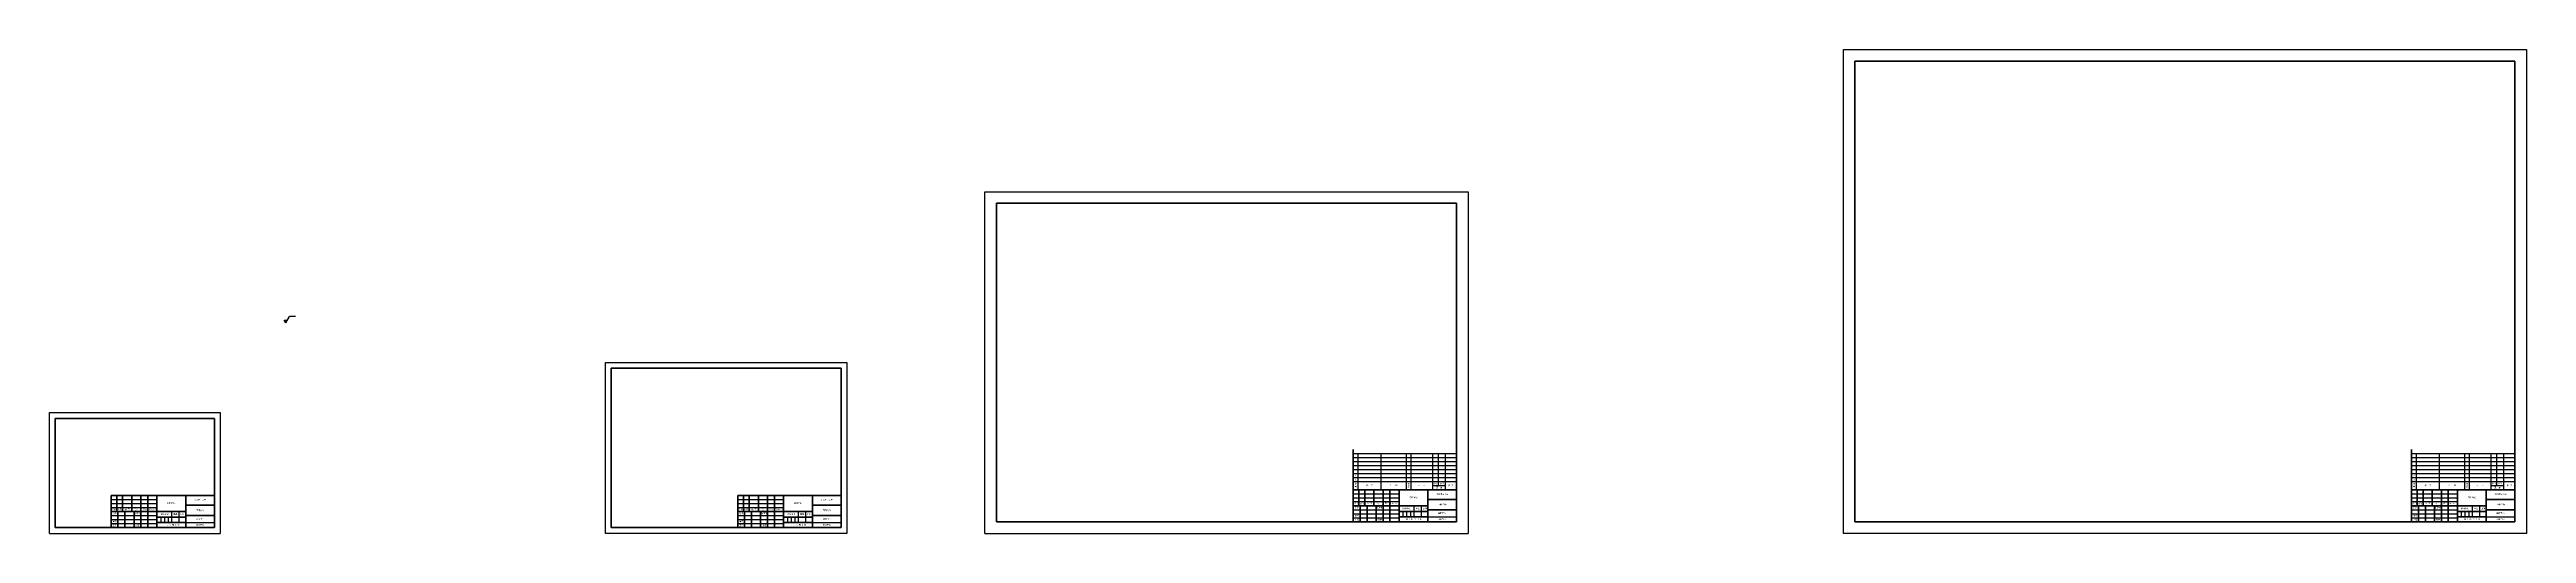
# Model space of a CAD drawing. Header units: millimetres. Extents: x 1939 to 6250, y 2010 to 2851.
import ezdxf

# ---------------------------------------------------------------- set-up
doc = ezdxf.new("R2010")
doc.units = ezdxf.units.MM
doc.layers.add('csx', color=7, linetype='Continuous', lineweight=50)
doc.styles.add('2.5', font='simfang.ttf')

msp = doc.modelspace()

# ---------------------------------------------------------------- linework, layer by layer
for p, q in [((5061.1, 2850.7), (6250.1, 2850.7)), ((5061.1, 2009.7), (5061.1, 2850.7)), ((6250.1, 2850.7), (6250.1, 2009.7)), ((3567, 2009.7), (3567, 2603.7)), ((3567, 2603.7), (4408, 2603.7)), ((4408, 2603.7), (4408, 2009.7)), ((2350.1, 2375.6), (2347.2, 2380.6)), ((2347.2, 2380.6), (2353, 2380.6)), ((2350.1, 2375.6), (2356.4, 2386.6)), ((2367, 2386.6), (2356.4, 2386.6)), ((2906.6, 2009.7), (2906.6, 2306.7)), ((2906.6, 2306.7), (3326.6, 2306.7)), ((3326.6, 2306.7), (3326.6, 2009.7)), ((1938.9, 2009.7), (1938.9, 2219.7)), ((1938.9, 2219.7), (2235.9, 2219.7)), ((2235.9, 2219.7), (2235.9, 2009.7)), ((4208, 2148.7), (4388, 2148.7)), ((4208, 2141.7), (4388, 2141.7)), ((4208, 2134.7), (4388, 2134.7)), ((4208, 2127.7), (4388, 2127.7)), ((4208, 2120.7), (4388, 2120.7)), ((4208, 2113.7), (4388, 2113.7)), ((4216.1, 2148.7), (4216.1, 2085.7)), ((4256.1, 2148.7), (4256.1, 2085.7)), ((4300.1, 2148.7), (4300.1, 2085.7)), ((4308.1, 2148.7), (4308.1, 2085.7)), ((4346.1, 2148.7), (4346.1, 2085.7)), ((4356.1, 2148.7), (4356.1, 2092.7)), ((4368.1, 2148.7), (4368.1, 2085.7)), ((6050.1, 2148.7), (6230.1, 2148.7)), ((6050.1, 2141.7), (6230.1, 2141.7)), ((6050.1, 2134.7), (6230.1, 2134.7)), ((6050.1, 2127.7), (6230.1, 2127.7)), ((6050.1, 2120.7), (6230.1, 2120.7)), ((6050.1, 2113.7), (6230.1, 2113.7)), ((6058.2, 2148.7), (6058.2, 2085.7)), ((6098.2, 2148.7), (6098.2, 2085.7)), ((6142.2, 2148.7), (6142.2, 2085.7)), ((6150.2, 2148.7), (6150.2, 2085.7)), ((6188.2, 2148.7), (6188.2, 2085.7)), ((6198.2, 2148.7), (6198.2, 2092.7)), ((6210.2, 2148.7), (6210.2, 2085.7)), ((4208, 2106.7), (4388, 2106.7)), ((4208, 2099.7), (4388, 2099.7)), ((4208, 2078.4), (4288, 2078.4)), ((4208, 2071.4), (4288, 2071.4)), ((4346.1, 2092.7), (4368.1, 2092.7)), ((6050.1, 2106.7), (6230.1, 2106.7)), ((6050.1, 2099.7), (6230.1, 2099.7)), ((6050.1, 2078.4), (6130.1, 2078.4)), ((6050.1, 2071.4), (6130.1, 2071.4)), ((6188.2, 2092.7), (6210.2, 2092.7)), ((2045.9, 2068.4), (2125.9, 2068.4)), ((2045.9, 2061.4), (2125.9, 2061.4)), ((2045.9, 2054.9), (2125.9, 2054.9)), ((2045.9, 2040.7), (2125.9, 2040.7)), ((2045.9, 2033.7), (2125.9, 2033.7)), ((2045.9, 2026.7), (2125.9, 2026.7)), ((2132.4, 2037.7), (2132.4, 2028.7)), ((2138.9, 2037.7), (2138.9, 2028.7)), ((2145.4, 2037.7), (2145.4, 2028.7)), ((2151.9, 2028.7), (2151.9, 2047.7)), ((2163.9, 2047.7), (2163.9, 2028.7)), ((2175.9, 2028.7), (2225.9, 2028.7)), ((3136.6, 2068.4), (3216.6, 2068.4)), ((3136.6, 2061.4), (3216.6, 2061.4)), ((3136.6, 2054.9), (3216.6, 2054.9)), ((3136.6, 2040.7), (3216.6, 2040.7)), ((3136.6, 2033.7), (3216.6, 2033.7)), ((3136.6, 2026.7), (3216.6, 2026.7)), ((3223.1, 2037.7), (3223.1, 2028.7)), ((3229.6, 2037.7), (3229.6, 2028.7)), ((3236.1, 2037.7), (3236.1, 2028.7)), ((3242.6, 2028.7), (3242.6, 2047.7)), ((3254.6, 2047.7), (3254.6, 2028.7)), ((3266.6, 2028.7), (3316.6, 2028.7)), ((4208, 2064.9), (4288, 2064.9)), ((4208, 2050.7), (4288, 2050.7)), ((4208, 2043.7), (4288, 2043.7)), ((4208, 2036.7), (4288, 2036.7)), ((4294.5, 2047.7), (4294.5, 2038.7)), ((4301, 2047.7), (4301, 2038.7)), ((4307.5, 2047.7), (4307.5, 2038.7)), ((4314, 2038.7), (4314, 2057.7)), ((4326, 2057.7), (4326, 2038.7)), ((4338, 2038.7), (4388, 2038.7)), ((6050.1, 2064.9), (6130.1, 2064.9)), ((6050.1, 2050.7), (6130.1, 2050.7)), ((6050.1, 2043.7), (6130.1, 2043.7)), ((6050.1, 2036.7), (6130.1, 2036.7)), ((6136.6, 2047.7), (6136.6, 2038.7)), ((6143.1, 2047.7), (6143.1, 2038.7)), ((6149.6, 2047.7), (6149.6, 2038.7)), ((6156.1, 2038.7), (6156.1, 2057.7)), ((6168.1, 2057.7), (6168.1, 2038.7)), ((6180.1, 2038.7), (6230.1, 2038.7)), ((1938.9, 2009.7), (2235.9, 2009.7)), ((3326.6, 2009.7), (2906.6, 2009.7)), ((3567, 2009.7), (4408, 2009.7)), ((6250.1, 2009.7), (5061.1, 2009.7))]:
    msp.add_line(p, q)
at = {"layer": 'csx'}
for p, q in [((6230.1, 2830.7), (5081.1, 2830.7)), ((5081.1, 2830.7), (5081.1, 2029.7)), ((6230.1, 2029.7), (6230.1, 2830.7)), ((3587, 2583.7), (4388, 2583.7)), ((3587, 2029.7), (3587, 2583.7)), ((4388, 2583.7), (4388, 2029.7)), ((2916.6, 2019.7), (2916.6, 2296.7)), ((2916.6, 2296.7), (3316.6, 2296.7)), ((3316.6, 2296.7), (3316.6, 2019.7)), ((1948.9, 2209.7), (2225.9, 2209.7)), ((1948.9, 2019.7), (1948.9, 2209.7)), ((2225.9, 2209.7), (2225.9, 2019.7)), ((4208, 2085.7), (4208, 2155.7)), ((6050.1, 2085.7), (6050.1, 2155.7)), ((2045.9, 2075.7), (2225.9, 2075.7)), ((2045.9, 2019.7), (2045.9, 2075.7)), ((2055.9, 2075.7), (2055.9, 2047.7)), ((2065.9, 2075.7), (2065.9, 2047.7)), ((2081.9, 2075.7), (2081.9, 2047.7)), ((2097.9, 2075.7), (2097.9, 2047.7)), ((2109.9, 2075.7), (2109.9, 2047.7)), ((2125.9, 2075.7), (2125.9, 2019.7)), ((2175.9, 2075.7), (2175.9, 2019.7)), ((3136.6, 2075.7), (3316.6, 2075.7)), ((3136.6, 2019.7), (3136.6, 2075.7)), ((3146.6, 2075.7), (3146.6, 2047.7)), ((3156.6, 2075.7), (3156.6, 2047.7)), ((3172.6, 2075.7), (3172.6, 2047.7)), ((3188.6, 2075.7), (3188.6, 2047.7)), ((3200.6, 2075.7), (3200.6, 2047.7)), ((3216.6, 2075.7), (3216.6, 2019.7)), ((3266.6, 2075.7), (3266.6, 2019.7)), ((4208, 2085.7), (4388, 2085.7)), ((4208, 2029.7), (4208, 2085.7)), ((4218, 2085.7), (4218, 2057.7)), ((4228, 2085.7), (4228, 2057.7)), ((4244, 2085.7), (4244, 2057.7)), ((4260, 2085.7), (4260, 2057.7)), ((4272, 2085.7), (4272, 2057.7)), ((4288, 2085.7), (4288, 2029.7)), ((4338, 2085.7), (4338, 2029.7)), ((6050.1, 2085.7), (6230.1, 2085.7)), ((6050.1, 2029.7), (6050.1, 2085.7)), ((6060.1, 2085.7), (6060.1, 2057.7)), ((6070.1, 2085.7), (6070.1, 2057.7)), ((6086.1, 2085.7), (6086.1, 2057.7)), ((6102.1, 2085.7), (6102.1, 2057.7)), ((6114.1, 2085.7), (6114.1, 2057.7)), ((6130.1, 2085.7), (6130.1, 2029.7)), ((6180.1, 2085.7), (6180.1, 2029.7)), ((2045.9, 2047.7), (2175.9, 2047.7)), ((2057.9, 2047.7), (2057.9, 2019.7)), ((2069.9, 2047.7), (2069.9, 2019.7)), ((2085.9, 2047.7), (2085.9, 2019.7)), ((2097.9, 2047.7), (2097.9, 2019.7)), ((2109.9, 2047.7), (2109.9, 2019.7)), ((2175.9, 2037.7), (2125.9, 2037.7)), ((2175.9, 2028.7), (2125.9, 2028.7)), ((2225.9, 2058.7), (2175.9, 2058.7)), ((2225.9, 2040.7), (2175.9, 2040.7)), ((3136.6, 2047.7), (3266.6, 2047.7)), ((3148.6, 2047.7), (3148.6, 2019.7)), ((3160.6, 2047.7), (3160.6, 2019.7)), ((3176.6, 2047.7), (3176.6, 2019.7)), ((3188.6, 2047.7), (3188.6, 2019.7)), ((3200.6, 2047.7), (3200.6, 2019.7)), ((3266.6, 2037.7), (3216.6, 2037.7)), ((3266.6, 2028.7), (3216.6, 2028.7)), ((3316.6, 2058.7), (3266.6, 2058.7)), ((3316.6, 2040.7), (3266.6, 2040.7)), ((4388, 2029.7), (3587, 2029.7)), ((4208, 2057.7), (4338, 2057.7)), ((4220, 2057.7), (4220, 2029.7)), ((4232, 2057.7), (4232, 2029.7)), ((4248, 2057.7), (4248, 2029.7)), ((4260, 2057.7), (4260, 2029.7)), ((4272, 2057.7), (4272, 2029.7)), ((4338, 2047.7), (4288, 2047.7)), ((4338, 2038.7), (4288, 2038.7)), ((4388, 2068.7), (4338, 2068.7)), ((4388, 2050.7), (4338, 2050.7)), ((6230.1, 2029.7), (5081.1, 2029.7)), ((6050.1, 2057.7), (6180.1, 2057.7)), ((6062.1, 2057.7), (6062.1, 2029.7)), ((6074.1, 2057.7), (6074.1, 2029.7)), ((6090.1, 2057.7), (6090.1, 2029.7)), ((6102.1, 2057.7), (6102.1, 2029.7)), ((6114.1, 2057.7), (6114.1, 2029.7)), ((6180.1, 2047.7), (6130.1, 2047.7)), ((6180.1, 2038.7), (6130.1, 2038.7)), ((6230.1, 2068.7), (6180.1, 2068.7)), ((6230.1, 2050.7), (6180.1, 2050.7)), ((2225.9, 2019.7), (1948.8, 2019.7)), ((3316.6, 2019.7), (2916.6, 2019.7))]:
    msp.add_line(p, q, dxfattribs=at)

# ---------------------------------------------------------------- texts
at = {"attachment_point": 1, "style": '2.5'}
for s, width, heights, insert, char_height in [('\\pi14.357;江西理工大学', 50, [0], (2175.9, 2069), 2.5), ('\\pi14.357;江西理工大学', 50, [0], (3266.6, 2069), 2.5), ('\\pi2.5264;序\\P\\pi2.5407;号', 8.11, [0], (4208, 2096.5), 2.5), ('\\pi3.3479;2', 8.11, [0], (4208.1, 2111.3), 2.5), ('\\pi3.5336;1', 8.11, [0], (4208, 2104.6), 2.5), ('\\pi14.821;代  号', 40, [0], (4216, 2094.5), 2.5), ('\\pi15.929;名   称', 44, [0], (4256.1, 2094.6), 2.5), ('\\pi2.4;数\\P\\pi2.4857;量', 8, [0], (4300.1, 2096.9), 2.5), ('\\pi17.907;材料标记', 50, [0], (4288, 2073.6), 2.5), ('\\pi12.829;材   料', 38, [0], (4308.1, 2094.8), 2.5), ('\\pi1.6214;单件', 10, [0], (4346.1, 2097.7), 2.5), ('\\pi5.8571;重  量', 22, [0], (4346.1, 2090.9), 2.5), ('\\pi14.357;江西理工大学', 50, [0], (4338, 2079), 2.5), ('\\pi2.6714;总计', 12, [0], (4356.2, 2097.7), 2.5), ('\\pi5.6307;备 注', 19.89, [0], (4368.1, 2094.5), 2.5), ('\\pi2.5264;序\\P\\pi2.5407;号', 8.11, [0], (6050.1, 2096.5), 2.5), ('\\pi3.3479;2', 8.11, [0], (6050.2, 2111.3), 2.5), ('\\pi3.5336;1', 8.11, [0], (6050.1, 2104.6), 2.5), ('\\pi14.821;代  号', 40, [0], (6058.1, 2094.5), 2.5), ('\\pi15.929;名   称', 44, [0], (6098.2, 2094.6), 2.5), ('\\pi2.4;数\\P\\pi2.4857;量', 8, [0], (6142.2, 2096.9), 2.5), ('\\pi17.907;材料标记', 50, [0], (6130.1, 2073.6), 2.5), ('\\pi12.829;材   料', 38, [0], (6150.2, 2094.8), 2.5), ('\\pi1.6214;单件', 10, [0], (6188.2, 2097.7), 2.5), ('\\pi5.8571;重  量', 22, [0], (6188.2, 2090.9), 2.5), ('\\pi14.357;江西理工大学', 50, [0], (6180.1, 2079), 2.5), ('\\pi2.6714;总计', 12, [0], (6198.2, 2097.7), 2.5), ('\\pi5.6307;备 注', 19.89, [0], (6210.2, 2094.5), 2.5), ('\\pi1.5643;标记', 10, [0], (2045.9, 2052.9), 2.5), ('\\pi2.5857;设计', 12, [0], (2045.9, 2045.7), 2.5), ('\\pi2.7214;审核', 12, [0], (2045.9, 2031.8), 2.5), ('\\pi1.5857;处数', 10, [0], (2055.8, 2052.9), 2.5), ('\\pi3.75;分 区', 16, [0], (2065.9, 2052.8), 2.5), (' 更 改        文 件 号', 16, [0], (2085.1, 2054.3), 1.8), ('\\pi0.76429;标准化', 12, [0], (2085.9, 2045.8), 2.5), ('\\pi2.8143;签名', 12, [0], (2097.9, 2053.4), 2.5), ('\\pi2.746;2008年6月1日', 20.653, [9.38], (2107.6, 2052.6), 1.8), ('\\pi6.0429;阶段标记', 26, [0], (2125.9, 2044.3), 2.5), ('\\pi11.579;共 1 张 第 1 张', 50, [0], (2125.9, 2025.9), 2.5), ('\\pi17.907;材料标记', 50, [0], (2125.9, 2063.6), 2.5), ('\\pi2.6857;重量', 12, [0], (2151.9, 2044.1), 2.5), ('\\pi2.9;比例', 12, [0], (2163.9, 2044.2), 2.5), ('\\pi18.186;图样名称', 50, [0], (2175.9, 2051.1), 2.5), ('\\pi18.136;图样代号', 50, [0], (2175.9, 2036.3), 2.5), ('\\pi1.5643;标记', 10, [0], (3136.6, 2052.9), 2.5), ('\\pi2.5857;设计', 12, [0], (3136.6, 2045.7), 2.5), ('\\pi2.7214;审核', 12, [0], (3136.6, 2031.8), 2.5), ('\\pi1.5857;处数', 10, [0], (3146.5, 2052.9), 2.5), ('\\pi3.75;分 区', 16, [0], (3156.6, 2052.8), 2.5), (' 更 改        文 件 号', 16, [0], (3175.9, 2054.3), 1.8), ('\\pi0.76429;标准化', 12, [0], (3176.6, 2045.8), 2.5), ('\\pi2.8143;签名', 12, [0], (3188.6, 2053.4), 2.5), ('\\pi2.746;2008年6月1日', 20.653, [9.38], (3198.4, 2052.6), 1.8), ('\\pi6.0429;阶段标记', 26, [0], (3216.6, 2044.3), 2.5), ('\\pi11.579;共 1 张 第 1 张', 50, [0], (3216.6, 2025.9), 2.5), ('\\pi17.907;材料标记', 50, [0], (3216.6, 2063.6), 2.5), ('\\pi2.6857;重量', 12, [0], (3242.6, 2044.1), 2.5), ('\\pi2.9;比例', 12, [0], (3254.6, 2044.2), 2.5), ('\\pi18.186;图样名称', 50, [0], (3266.6, 2051.1), 2.5), ('\\pi18.136;图样代号', 50, [0], (3266.6, 2036.3), 2.5), ('\\pi1.5643;标记', 10, [0], (4208, 2062.9), 2.5), ('\\pi2.5857;设计', 12, [0], (4208, 2055.7), 2.5), ('\\pi2.6786;工艺', 12, [0], (4208, 2034.7), 2.5), ('\\pi2.7214;审核', 12, [0], (4208, 2041.8), 2.5), ('\\pi1.5857;处数', 10, [0], (4218, 2062.9), 2.5), ('\\pi3.75;分 区', 16, [0], (4228, 2062.8), 2.5), (' 更 改        文 件 号', 16, [0], (4247.3, 2064.3), 1.8), ('\\pi0.76429;标准化', 12, [0], (4248, 2055.8), 2.5), ('\\pi2.5786;批准', 12, [0], (4248.1, 2034.8), 2.5), ('\\pi2.8143;签名', 12, [0], (4260, 2063.4), 2.5), ('\\pi2.746;2008年6月1日', 20.653, [9.38], (4269.8, 2062.6), 1.8), ('\\pi6.0429;阶段标记', 26, [0], (4288, 2054.3), 2.5), ('\\pi11.579;共 1 张 第 1 张', 50, [0], (4288, 2035.9), 2.5), ('\\pi2.6857;重量', 12, [0], (4314, 2054.1), 2.5), ('\\pi2.9;比例', 12, [0], (4326, 2054.2), 2.5), ('\\pi17.95;投影符号', 50, [0], (4338, 2035.8), 2.5), ('\\pi18.136;图样代号', 50, [0], (4338, 2046.3), 2.5), ('\\pi18.186;图样名称', 50, [0], (4338, 2061.1), 2.5), ('\\pi1.5643;标记', 10, [0], (6050.1, 2062.9), 2.5), ('\\pi2.5857;设计', 12, [0], (6050.1, 2055.7), 2.5), ('\\pi2.6786;工艺', 12, [0], (6050.1, 2034.7), 2.5), ('\\pi2.7214;审核', 12, [0], (6050.1, 2041.8), 2.5), ('\\pi1.5857;处数', 10, [0], (6060.1, 2062.9), 2.5), ('\\pi3.75;分 区', 16, [0], (6070.1, 2062.8), 2.5), (' 更 改        文 件 号', 16, [0], (6089.4, 2064.3), 1.8), ('\\pi0.76429;标准化', 12, [0], (6090.1, 2055.8), 2.5), ('\\pi2.5786;批准', 12, [0], (6090.1, 2034.8), 2.5), ('\\pi2.8143;签名', 12, [0], (6102.1, 2063.4), 2.5), ('\\pi2.746;2008年6月1日', 20.653, [9.38], (6111.9, 2062.6), 1.8), ('\\pi6.0429;阶段标记', 26, [0], (6130.1, 2054.3), 2.5), ('\\pi11.579;共 1 张 第 1 张', 50, [0], (6130.1, 2035.9), 2.5), ('\\pi2.6857;重量', 12, [0], (6156.1, 2054.1), 2.5), ('\\pi2.9;比例', 12, [0], (6168.1, 2054.2), 2.5), ('\\pi17.95;投影符号', 50, [0], (6180.1, 2035.8), 2.5), ('\\pi18.136;图样代号', 50, [0], (6180.1, 2046.3), 2.5), ('\\pi18.186;图样名称', 50, [0], (6180.1, 2061.1), 2.5), ('\\pi2.6786;工艺', 12, [0], (2045.9, 2024.7), 2.5), ('\\pi2.5786;批准', 12, [0], (2085.9, 2024.8), 2.5), ('\\pi17.95;投影符号', 50, [0], (2175.9, 2025.8), 2.5), ('\\pi2.6786;工艺', 12, [0], (3136.6, 2024.7), 2.5), ('\\pi2.5786;批准', 12, [0], (3176.6, 2024.8), 2.5), ('\\pi17.95;投影符号', 50, [0], (3266.6, 2025.8), 2.5)]:
    msp.add_mtext_dynamic_manual_height_columns(s, width=width, gutter_width=12.5, heights=heights, dxfattribs=dict(at, insert=insert, char_height=char_height))

doc.saveas('drawing.dxf')
